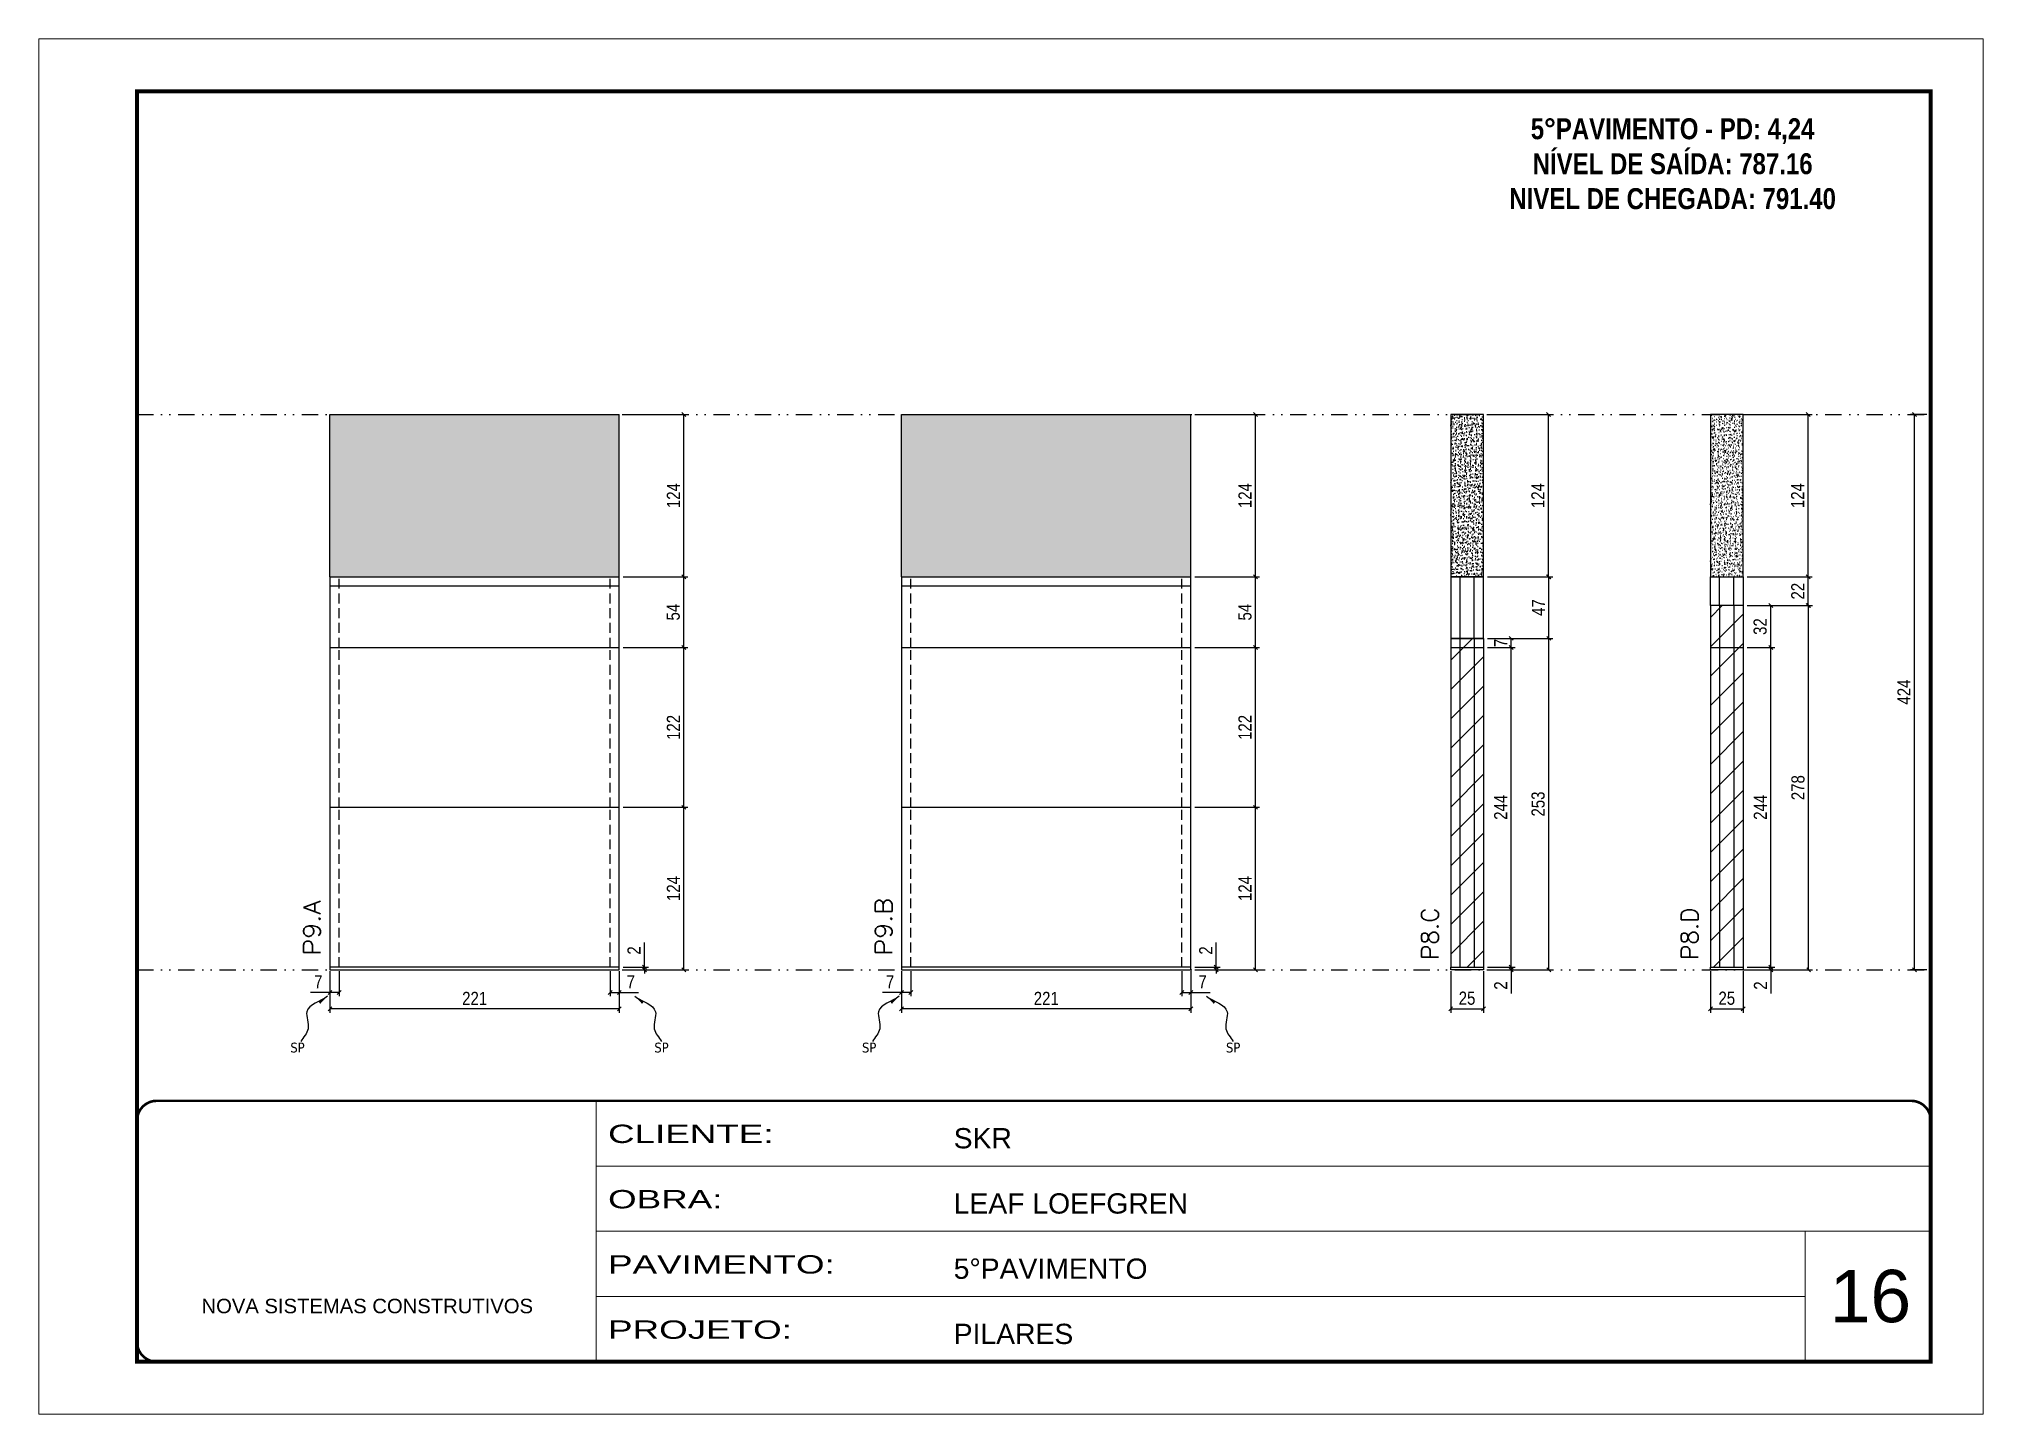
# Model space of a CAD drawing. Extents: x 14400 to 27878, y -21631 to 6985.
# Drawn here: x 19182 to 20667, y 2489 to 3539 of the extents above; entities that cross this region are included whole.
import ezdxf

# ---------------------------------------------------------------- set-up
doc = ezdxf.new("R2010")
doc.units = 0
for name, pattern in [('CONTINUO', [0]), ('DASHED', [0.75, 0.5, -0.25]), ('DIVIDE2', [0.625, 0.25, -0.125, 0, -0.125, 0, -0.125]), ('HIDDEN', [0.375, 0.25, -0.125])]:
    doc.linetypes.add(name, pattern=pattern)
for name, color, linetype, lineweight in [('CARIMBO', 255, 'Continuous', 9), ('Folhas', 255, 'Continuous', 9), ('Hachura', 251, 'Continuous', 9), ('SARRAFO DE PRESSAO', 251, 'DASHED', 9), ('Texto Seção', 7, 'Continuous', 15)]:
    doc.layers.add(name, color=color, linetype=linetype, lineweight=lineweight)
for name, color, linetype in [('COTA', 241, 'Continuous'), ('NOMENCLATURA', 7, 'Continuous'), ('Nível', 160, 'Continuous'), ('Painéis', 200, 'Continuous'), ('SARR_2.2x7', 40, 'Continuous'), ('Sarrafo de Pressão', 42, 'HIDDEN'), ('texto', 7, 'Continuous')]:
    doc.layers.add(name, color=color, linetype=linetype)
doc.styles.add('ARIAL', font='arial.ttf')
doc.styles.add('COTA TECNICA', font='techl___.ttf', dxfattribs={"height": 10})
doc.styles.add('COTA TECNICA-50', font='techl___.ttf', dxfattribs={"height": 10})
doc.styles.add('REGUA-120', font='ROMANS.shx', dxfattribs={"height": 15})
doc.styles.add('ROMANC', font='techb___.ttf', dxfattribs={"height": 2.5})
doc.styles.get("Standard").update_dxf_attribs({"font": 'arial.ttf'})
doc.styles.add('Tecnologia', font='')
doc.styles.get('Tecnologia').set_extended_font_data('Forgotten Futurist')
doc.dimstyles.new('COTA PAINEL-50', dxfattribs={"dimtxt": 10, "dimasz": 3, "dimexe": 3, "dimexo": 3, "dimgap": 3, "dimtad": 1, "dimdec": 1, "dimzin": 12, "dimdsep": 46, "dimtxsty": 'COTA TECNICA-50', "dimblk1": 'OBLIQUE', "dimblk2": 'OBLIQUE', "dimsah": 1, "dimcen": 0.9, "dimclrd": 4, "dimclre": 4, "dimclrt": 240, "dimadec": 1, "dimazin": 3, "dimtfac": 1, "dimtdec": 1, "dimtmove": 0, "dimatfit": 3, "dimfxl": 1, "dimtolj": 1, "dimtzin": 12, "dimarcsym": 0})
doc.dimstyles.new('PAINEL', dxfattribs={"dimtxt": 10, "dimasz": 3, "dimexe": 3, "dimexo": 3, "dimgap": 3, "dimtad": 1, "dimdec": 1, "dimzin": 12, "dimdsep": 46, "dimtxsty": 'COTA TECNICA', "dimblk1": 'OBLIQUE', "dimblk2": 'OBLIQUE', "dimsah": 1, "dimcen": 0.9, "dimclrd": 4, "dimclre": 4, "dimclrt": 240, "dimadec": 1, "dimazin": 3, "dimtfac": 1, "dimtdec": 1, "dimtmove": 0, "dimatfit": 3, "dimfxl": 1, "dimtolj": 1, "dimtzin": 12, "dimarcsym": 0})
doc.dimstyles.get("Standard").update_dxf_attribs({"dimtxt": 0.18, "dimasz": 0.18, "dimexe": 0.18, "dimexo": 0.0625, "dimgap": 0.09, "dimtad": 0, "dimtih": 1, "dimtoh": 1, "dimdec": 4, "dimzin": 0, "dimdsep": 46, "dimtxsty": 'Standard', "dimcen": 0.09, "dimadec": 0, "dimazin": 0, "dimtfac": 1, "dimtdec": 4, "dimtofl": 0, "dimtmove": 0, "dimatfit": 3, "dimfxl": 1, "dimtolj": 1, "dimtzin": 0, "dimarcsym": 0})

msp = doc.modelspace()

# ---------------------------------------------------------------- texts
at = {"layer": 'CARIMBO', "style": 'ARIAL'}
msp.add_text('16', height=40, dxfattribs=at).set_placement((20549.83, 2559.15))
at = {"layer": 'NOMENCLATURA', "color": 2, "insert": (20429.81, 3505.06), "char_height": 16, "attachment_point": 2, "style": 'ROMANC'}
msp.add_mtext_dynamic_manual_height_columns('\\P5°PAVIMENTO - PD: 4,24\\PNÍVEL DE SAÍDA: 787.16\\PNIVEL DE CHEGADA: 791.40', width=432.3511, gutter_width=1, heights=[0], dxfattribs=at)
at = {"layer": 'texto', "color": 0, "char_height": 7.5, "attachment_point": 5}
for insert in [(19379.5, 2768.79), (19657.53, 2768.79), (19816.14, 2768.79), (20094.16, 2768.79)]:
    msp.add_mtext('{\\fTahoma|b0|i0|c0|p34;\\C4;SP}', dxfattribs=dict(at, insert=insert))
at = {"layer": 'Texto Seção', "style": 'REGUA-120', "width": 1.1}
for s, p in [('P9.B', (19833.67, 2839.05)), ('P9.A', (19397.03, 2839.05))]:
    msp.add_text(s, height=13, rotation=90, dxfattribs=at).set_placement(p)
at = {"layer": 'Texto Seção', "char_height": 13, "width": 370.6998, "attachment_point": 7, "rotation": 90, "style": 'REGUA-120'}
for s, insert in [('\\pt13;P8.C', (20250.89, 2835.7)), ('\\pt13;P8.D', (20449.24, 2835.7))]:
    msp.add_mtext(s, dxfattribs=dict(at, insert=insert))

# ---------------------------------------------------------------- blocks, each defined once
blk = doc.blocks.new('9999999999')
at = {"color": 30, "linetype": 'CONTINUO'}
for p, q in [((98564.6, 34230.2), (98564.6, 34429.4)), ((98564.6, 34379.6), (99584, 34379.6)), ((98564.6, 34329.8), (99488, 34329.8)), ((99584, 34329.8), (99488, 34329.8)), ((99488, 34329.8), (99488, 34230.2)), ((98564.6, 34280), (99488, 34280))]:
    blk.add_line(p, q, dxfattribs=at)
at = {"color": 30, "linetype": 'CONTINUO', "const_width": 2}
blk.add_lwpolyline([(99584, 34230.2), (99584, 34414.4, 0.414214), (99569, 34429.4), (98229, 34429.4, 0.414214), (98214, 34414.4), (98214, 34245.2, 0.414214), (98229, 34230.2), (99584, 34230.2)], format="xyb", dxfattribs=at)
at = {"layer": 'Folhas'}
blk.add_lwpolyline([(98139, 34190.2), (99624, 34190.2), (99624, 35240.2), (98139, 35240.2)], close=True, dxfattribs=at)
at = {"layer": 'Folhas', "color": 30, "const_width": 3}
blk.add_lwpolyline([(98214, 34230.2), (99584, 34230.2), (99584, 35200.2), (98214, 35200.2)], close=True, dxfattribs=at)
at = {"color": 7, "linetype": 'Continuous', "ltscale": 5, "style": 'ARIAL'}
for s, height, p in [('SKR', 15.48, (98837.7, 34393.1)), ('LEAF LOEFGREN', 15.483, (98837.7, 34343.3)), ('5°PAVIMENTO', 15.483, (98837.7, 34293.5)), ('NOVA SISTEMAS CONSTRUTIVOS', 11.059, (98263.2, 34267.2)), ('PILARES', 15.48, (98837.7, 34243.7))]:
    blk.add_text(s, height=height, dxfattribs=at).set_placement(p)
at = {"layer": 'Folhas', "color": 7, "style": 'Tecnologia', "width": 1.5}
for s, p in [('CLIENTE:', (98573.7, 34397.2)), ('OBRA:', (98573.7, 34347.3)), ('PAVIMENTO:', (98573.7, 34297.5)), ('PROJETO:', (98573.7, 34247.7))]:
    blk.add_text(s, height=14, dxfattribs=at).set_placement(p)
blk = doc.blocks.new('_Oblique')
at = {"color": 0, "linetype": 'ByBlock', "lineweight": -2}
blk.add_line((-0.5, -0.5), (0.5, 0.5), dxfattribs=at)
blk = doc.blocks.new('*D3890')
at = {"layer": 'COTA', "color": 4, "lineweight": -2, "transparency": 16777216}
for p, q in [((19404.3, 2827.3), (19404.3, 2795.4)), ((19625.3, 2827.3), (19625.3, 2795.4)), ((19625.3, 2798.4), (19404.3, 2798.4))]:
    blk.add_line(p, q, dxfattribs=at)
at = {"layer": 'Defpoints', "color": 0, "transparency": 16777216}
for p in [(19404.3, 2830.3), (19625.3, 2830.3), (19404.3, 2798.4)]:
    blk.add_point(p, dxfattribs=at)
at = {"layer": 'COTA', "color": 4, "lineweight": -2, "transparency": 16777216, "xscale": 3, "yscale": 3, "zscale": 3, "rotation": 180}
blk.add_blockref('_Oblique', (19404.3, 2798.4), dxfattribs=at)
at = {"layer": 'COTA', "color": 4, "lineweight": -2, "transparency": 16777216, "xscale": 3, "yscale": 3, "zscale": 3}
blk.add_blockref('_Oblique', (19625.3, 2798.4), dxfattribs=at)
at = {"layer": 'COTA', "color": 240, "transparency": 16777216, "insert": (19514.8, 2806.4), "char_height": 10, "attachment_point": 5, "style": 'COTA TECNICA'}
blk.add_mtext('\\A1;221', dxfattribs=at)
blk = doc.blocks.new('*D3891')
at = {"layer": 'COTA', "color": 4, "lineweight": -2, "transparency": 16777216}
for p, q in [((19618.3, 2827.3), (19618.3, 2808)), ((19625.3, 2825.3), (19625.3, 2808)), ((19618.3, 2811), (19625.3, 2811)), ((19625.3, 2811), (19640, 2811))]:
    blk.add_line(p, q, dxfattribs=at)
at = {"layer": 'Defpoints', "color": 0, "transparency": 16777216}
for p in [(19618.3, 2830.3), (19625.3, 2828.3), (19625.3, 2811)]:
    blk.add_point(p, dxfattribs=at)
at = {"layer": 'COTA', "color": 4, "lineweight": -2, "transparency": 16777216, "xscale": 3, "yscale": 3, "zscale": 3, "rotation": 180}
blk.add_blockref('_Oblique', (19618.3, 2811), dxfattribs=at)
at = {"layer": 'COTA', "color": 4, "lineweight": -2, "transparency": 16777216, "xscale": 3, "yscale": 3, "zscale": 3}
blk.add_blockref('_Oblique', (19625.3, 2811), dxfattribs=at)
at = {"layer": 'COTA', "color": 240, "transparency": 16777216, "insert": (19634.1, 2819.1), "char_height": 10, "attachment_point": 5, "style": 'COTA TECNICA-50'}
blk.add_mtext('\\A1;7', dxfattribs=at)
blk = doc.blocks.new('*D3892')
at = {"layer": 'COTA', "color": 4, "lineweight": -2, "transparency": 16777216}
for p, q in [((19404.3, 2825.3), (19404.3, 2808)), ((19411.3, 2827.3), (19411.3, 2808)), ((19404.3, 2811), (19389.5, 2811)), ((19411.3, 2811), (19404.3, 2811))]:
    blk.add_line(p, q, dxfattribs=at)
at = {"layer": 'Defpoints', "color": 0, "transparency": 16777216}
for p in [(19404.3, 2828.3), (19411.3, 2830.3), (19404.3, 2811)]:
    blk.add_point(p, dxfattribs=at)
at = {"layer": 'COTA', "color": 4, "lineweight": -2, "transparency": 16777216, "xscale": 3, "yscale": 3, "zscale": 3, "rotation": 180}
blk.add_blockref('_Oblique', (19404.3, 2811), dxfattribs=at)
at = {"layer": 'COTA', "color": 4, "lineweight": -2, "transparency": 16777216, "xscale": 3, "yscale": 3, "zscale": 3}
blk.add_blockref('_Oblique', (19411.3, 2811), dxfattribs=at)
at = {"layer": 'COTA', "color": 240, "transparency": 16777216, "insert": (19395.4, 2819.1), "char_height": 10, "attachment_point": 5, "style": 'COTA TECNICA-50'}
blk.add_mtext('\\A1;7', dxfattribs=at)
blk = doc.blocks.new('*D3893')
at = {"layer": 'COTA', "color": 4, "lineweight": -2, "transparency": 16777216}
for p, q in [((19644.5, 2830.3), (19644.5, 2849.1)), ((19628.3, 2830.3), (19647.5, 2830.3)), ((19628.3, 2828.3), (19647.5, 2828.3)), ((19644.5, 2828.3), (19644.5, 2830.3)), ((19644.5, 2828.3), (19644.5, 2825.3))]:
    blk.add_line(p, q, dxfattribs=at)
at = {"layer": 'Defpoints', "color": 0, "transparency": 16777216}
for p in [(19625.3, 2830.3), (19625.3, 2828.3), (19644.5, 2828.3)]:
    blk.add_point(p, dxfattribs=at)
at = {"layer": 'COTA', "color": 4, "lineweight": -2, "transparency": 16777216, "xscale": 3, "yscale": 3, "zscale": 3}
for p, rotation in [((19644.5, 2830.3), 270), ((19644.5, 2828.3), 90)]:
    blk.add_blockref('_Oblique', p, dxfattribs=dict(at, rotation=rotation))
at = {"layer": 'COTA', "color": 240, "transparency": 16777216, "insert": (19636.5, 2843), "char_height": 10, "attachment_point": 5, "rotation": 90, "style": 'COTA TECNICA-50'}
blk.add_mtext('\\A1;2', dxfattribs=at)
blk = doc.blocks.new('*D3894')
at = {"layer": 'COTA', "color": 4, "linetype": 'ByBlock', "lineweight": -2, "transparency": 16777216}
for p, q in [((19628.3, 2952.3), (19677.6, 2952.3)), ((19674.6, 2828.3), (19674.6, 2952.3)), ((19628.3, 2828.3), (19677.6, 2828.3))]:
    blk.add_line(p, q, dxfattribs=at)
at = {"layer": 'Defpoints', "color": 0, "linetype": 'ByBlock', "transparency": 16777216}
for p in [(19625.3, 2952.3), (19674.6, 2952.3), (19625.3, 2828.3)]:
    blk.add_point(p, dxfattribs=at)
at = {"layer": 'COTA', "color": 4, "linetype": 'ByBlock', "lineweight": -2, "transparency": 16777216, "xscale": 3, "yscale": 3, "zscale": 3}
for p, rotation in [((19674.6, 2952.3), 90), ((19674.6, 2828.3), 270)]:
    blk.add_blockref('_Oblique', p, dxfattribs=dict(at, rotation=rotation))
at = {"layer": 'COTA', "color": 240, "linetype": 'ByBlock', "transparency": 16777216, "insert": (19666.6, 2890.3), "char_height": 10, "attachment_point": 5, "rotation": 90, "style": 'COTA TECNICA'}
blk.add_mtext('\\A1;124', dxfattribs=at)
blk = doc.blocks.new('*D3884')
at = {"layer": 'COTA', "color": 4, "lineweight": -2, "transparency": 16777216}
for p, q in [((19628.3, 3074.3), (19677.6, 3074.3)), ((19674.6, 2952.3), (19674.6, 3074.3)), ((19628.3, 2952.3), (19677.6, 2952.3))]:
    blk.add_line(p, q, dxfattribs=at)
at = {"layer": 'Defpoints', "color": 0, "transparency": 16777216}
for p in [(19625.3, 3074.3), (19674.6, 3074.3), (19625.3, 2952.3)]:
    blk.add_point(p, dxfattribs=at)
at = {"layer": 'COTA', "color": 4, "lineweight": -2, "transparency": 16777216, "xscale": 3, "yscale": 3, "zscale": 3}
for p, rotation in [((19674.6, 3074.3), 90), ((19674.6, 2952.3), 270)]:
    blk.add_blockref('_Oblique', p, dxfattribs=dict(at, rotation=rotation))
at = {"layer": 'COTA', "color": 240, "transparency": 16777216, "insert": (19666.6, 3013.3), "char_height": 10, "attachment_point": 5, "rotation": 90, "style": 'COTA TECNICA'}
blk.add_mtext('\\A1;122', dxfattribs=at)
blk = doc.blocks.new('*D3909')
at = {"layer": 'COTA', "color": 4, "lineweight": -2, "transparency": 16777216}
for p, q in [((19628.3, 3128.3), (19677.6, 3128.3)), ((19674.6, 3074.3), (19674.6, 3128.3)), ((19628.3, 3074.3), (19677.6, 3074.3))]:
    blk.add_line(p, q, dxfattribs=at)
at = {"layer": 'Defpoints', "color": 0, "transparency": 16777216}
for p in [(19625.3, 3128.3), (19674.6, 3128.3), (19625.3, 3074.3)]:
    blk.add_point(p, dxfattribs=at)
at = {"layer": 'COTA', "color": 4, "lineweight": -2, "transparency": 16777216, "xscale": 3, "yscale": 3, "zscale": 3}
for p, rotation in [((19674.6, 3128.3), 90), ((19674.6, 3074.3), 270)]:
    blk.add_blockref('_Oblique', p, dxfattribs=dict(at, rotation=rotation))
at = {"layer": 'COTA', "color": 240, "transparency": 16777216, "insert": (19666.5, 3101.3), "char_height": 10, "attachment_point": 5, "rotation": 90, "style": 'COTA TECNICA'}
blk.add_mtext('\\A1;54', dxfattribs=at)
blk = doc.blocks.new('*D3910')
at = {"layer": 'COTA', "color": 4, "lineweight": -2, "transparency": 16777216}
for p, q in [((19628.3, 3252.3), (19677.6, 3252.3)), ((19674.6, 3128.3), (19674.6, 3252.3)), ((19628.3, 3128.3), (19677.6, 3128.3))]:
    blk.add_line(p, q, dxfattribs=at)
at = {"layer": 'Defpoints', "color": 0, "transparency": 16777216}
for p in [(19625.3, 3252.3), (19674.6, 3252.3), (19625.3, 3128.3)]:
    blk.add_point(p, dxfattribs=at)
at = {"layer": 'COTA', "color": 4, "lineweight": -2, "transparency": 16777216, "xscale": 3, "yscale": 3, "zscale": 3}
for p, rotation in [((19674.6, 3252.3), 90), ((19674.6, 3128.3), 270)]:
    blk.add_blockref('_Oblique', p, dxfattribs=dict(at, rotation=rotation))
at = {"layer": 'COTA', "color": 240, "transparency": 16777216, "insert": (19666.6, 3190.3), "char_height": 10, "attachment_point": 5, "rotation": 90, "style": 'COTA TECNICA'}
blk.add_mtext('\\A1;124', dxfattribs=at)
blk = doc.blocks.new('*D3911')
at = {"layer": 'COTA', "color": 4, "lineweight": -2, "transparency": 16777216}
for p, q in [((20624, 3252.3), (20611.6, 3252.3)), ((20614.6, 2828.3), (20614.6, 3252.3)), ((20624, 2828.3), (20611.6, 2828.3))]:
    blk.add_line(p, q, dxfattribs=at)
at = {"layer": 'Defpoints', "color": 0, "transparency": 16777216}
for p in [(20614.6, 3252.3), (20627, 3252.3), (20627, 2828.3)]:
    blk.add_point(p, dxfattribs=at)
at = {"layer": 'COTA', "color": 4, "lineweight": -2, "transparency": 16777216, "xscale": 3, "yscale": 3, "zscale": 3}
for p, rotation in [((20614.6, 3252.3), 90), ((20614.6, 2828.3), 270)]:
    blk.add_blockref('_Oblique', p, dxfattribs=dict(at, rotation=rotation))
at = {"layer": 'COTA', "color": 240, "transparency": 16777216, "insert": (20606.5, 3040.3), "char_height": 10, "attachment_point": 5, "rotation": 90, "style": 'COTA TECNICA'}
blk.add_mtext('\\A1;424', dxfattribs=at)
blk = doc.blocks.new('*D3913')
at = {"layer": 'COTA', "color": 4, "lineweight": -2, "transparency": 16777216}
for p, q in [((19840.9, 2827.3), (19840.9, 2795.4)), ((20061.9, 2827.3), (20061.9, 2795.4)), ((20061.9, 2798.4), (19840.9, 2798.4))]:
    blk.add_line(p, q, dxfattribs=at)
at = {"layer": 'Defpoints', "color": 0, "transparency": 16777216}
for p in [(19840.9, 2830.3), (20061.9, 2830.3), (19840.9, 2798.4)]:
    blk.add_point(p, dxfattribs=at)
at = {"layer": 'COTA', "color": 4, "lineweight": -2, "transparency": 16777216, "xscale": 3, "yscale": 3, "zscale": 3, "rotation": 180}
blk.add_blockref('_Oblique', (19840.9, 2798.4), dxfattribs=at)
at = {"layer": 'COTA', "color": 4, "lineweight": -2, "transparency": 16777216, "xscale": 3, "yscale": 3, "zscale": 3}
blk.add_blockref('_Oblique', (20061.9, 2798.4), dxfattribs=at)
at = {"layer": 'COTA', "color": 240, "transparency": 16777216, "insert": (19951.4, 2806.4), "char_height": 10, "attachment_point": 5, "style": 'COTA TECNICA'}
blk.add_mtext('\\A1;221', dxfattribs=at)
blk = doc.blocks.new('*D3914')
at = {"layer": 'COTA', "color": 4, "lineweight": -2, "transparency": 16777216}
for p, q in [((20054.9, 2827.3), (20054.9, 2808)), ((20061.9, 2825.3), (20061.9, 2808)), ((20054.9, 2811), (20061.9, 2811)), ((20061.9, 2811), (20076.6, 2811))]:
    blk.add_line(p, q, dxfattribs=at)
at = {"layer": 'Defpoints', "color": 0, "transparency": 16777216}
for p in [(20054.9, 2830.3), (20061.9, 2828.3), (20061.9, 2811)]:
    blk.add_point(p, dxfattribs=at)
at = {"layer": 'COTA', "color": 4, "lineweight": -2, "transparency": 16777216, "xscale": 3, "yscale": 3, "zscale": 3, "rotation": 180}
blk.add_blockref('_Oblique', (20054.9, 2811), dxfattribs=at)
at = {"layer": 'COTA', "color": 4, "lineweight": -2, "transparency": 16777216, "xscale": 3, "yscale": 3, "zscale": 3}
blk.add_blockref('_Oblique', (20061.9, 2811), dxfattribs=at)
at = {"layer": 'COTA', "color": 240, "transparency": 16777216, "insert": (20070.8, 2819.1), "char_height": 10, "attachment_point": 5, "style": 'COTA TECNICA-50'}
blk.add_mtext('\\A1;7', dxfattribs=at)
blk = doc.blocks.new('*D3915')
at = {"layer": 'COTA', "color": 4, "lineweight": -2, "transparency": 16777216}
for p, q in [((19840.9, 2825.3), (19840.9, 2808)), ((19847.9, 2827.3), (19847.9, 2808)), ((19840.9, 2811), (19826.2, 2811)), ((19847.9, 2811), (19840.9, 2811))]:
    blk.add_line(p, q, dxfattribs=at)
at = {"layer": 'Defpoints', "color": 0, "transparency": 16777216}
for p in [(19840.9, 2828.3), (19847.9, 2830.3), (19840.9, 2811)]:
    blk.add_point(p, dxfattribs=at)
at = {"layer": 'COTA', "color": 4, "lineweight": -2, "transparency": 16777216, "xscale": 3, "yscale": 3, "zscale": 3, "rotation": 180}
blk.add_blockref('_Oblique', (19840.9, 2811), dxfattribs=at)
at = {"layer": 'COTA', "color": 4, "lineweight": -2, "transparency": 16777216, "xscale": 3, "yscale": 3, "zscale": 3}
blk.add_blockref('_Oblique', (19847.9, 2811), dxfattribs=at)
at = {"layer": 'COTA', "color": 240, "transparency": 16777216, "insert": (19832.1, 2819.1), "char_height": 10, "attachment_point": 5, "style": 'COTA TECNICA-50'}
blk.add_mtext('\\A1;7', dxfattribs=at)
blk = doc.blocks.new('*D3916')
at = {"layer": 'COTA', "color": 4, "lineweight": -2, "transparency": 16777216}
for p, q in [((20081.2, 2830.3), (20081.2, 2849.1)), ((20064.9, 2830.3), (20084.2, 2830.3)), ((20064.9, 2828.3), (20084.2, 2828.3)), ((20081.2, 2828.3), (20081.2, 2830.3)), ((20081.2, 2828.3), (20081.2, 2825.3))]:
    blk.add_line(p, q, dxfattribs=at)
at = {"layer": 'Defpoints', "color": 0, "transparency": 16777216}
for p in [(20061.9, 2830.3), (20061.9, 2828.3), (20081.2, 2828.3)]:
    blk.add_point(p, dxfattribs=at)
at = {"layer": 'COTA', "color": 4, "lineweight": -2, "transparency": 16777216, "xscale": 3, "yscale": 3, "zscale": 3}
for p, rotation in [((20081.2, 2830.3), 270), ((20081.2, 2828.3), 90)]:
    blk.add_blockref('_Oblique', p, dxfattribs=dict(at, rotation=rotation))
at = {"layer": 'COTA', "color": 240, "transparency": 16777216, "insert": (20073.2, 2843), "char_height": 10, "attachment_point": 5, "rotation": 90, "style": 'COTA TECNICA-50'}
blk.add_mtext('\\A1;2', dxfattribs=at)
blk = doc.blocks.new('*D3917')
at = {"layer": 'COTA', "color": 4, "linetype": 'ByBlock', "lineweight": -2, "transparency": 16777216}
for p, q in [((20064.9, 2952.3), (20114.3, 2952.3)), ((20111.3, 2828.3), (20111.3, 2952.3)), ((20064.9, 2828.3), (20114.3, 2828.3))]:
    blk.add_line(p, q, dxfattribs=at)
at = {"layer": 'Defpoints', "color": 0, "linetype": 'ByBlock', "transparency": 16777216}
for p in [(20061.9, 2952.3), (20111.3, 2952.3), (20061.9, 2828.3)]:
    blk.add_point(p, dxfattribs=at)
at = {"layer": 'COTA', "color": 4, "linetype": 'ByBlock', "lineweight": -2, "transparency": 16777216, "xscale": 3, "yscale": 3, "zscale": 3}
for p, rotation in [((20111.3, 2952.3), 90), ((20111.3, 2828.3), 270)]:
    blk.add_blockref('_Oblique', p, dxfattribs=dict(at, rotation=rotation))
at = {"layer": 'COTA', "color": 240, "linetype": 'ByBlock', "transparency": 16777216, "insert": (20103.2, 2890.3), "char_height": 10, "attachment_point": 5, "rotation": 90, "style": 'COTA TECNICA'}
blk.add_mtext('\\A1;124', dxfattribs=at)
blk = doc.blocks.new('*D3912')
at = {"layer": 'COTA', "color": 4, "lineweight": -2, "transparency": 16777216}
for p, q in [((20064.9, 3074.3), (20114.3, 3074.3)), ((20111.3, 2952.3), (20111.3, 3074.3)), ((20064.9, 2952.3), (20114.3, 2952.3))]:
    blk.add_line(p, q, dxfattribs=at)
at = {"layer": 'Defpoints', "color": 0, "transparency": 16777216}
for p in [(20061.9, 3074.3), (20111.3, 3074.3), (20061.9, 2952.3)]:
    blk.add_point(p, dxfattribs=at)
at = {"layer": 'COTA', "color": 4, "lineweight": -2, "transparency": 16777216, "xscale": 3, "yscale": 3, "zscale": 3}
for p, rotation in [((20111.3, 3074.3), 90), ((20111.3, 2952.3), 270)]:
    blk.add_blockref('_Oblique', p, dxfattribs=dict(at, rotation=rotation))
at = {"layer": 'COTA', "color": 240, "transparency": 16777216, "insert": (20103.2, 3013.3), "char_height": 10, "attachment_point": 5, "rotation": 90, "style": 'COTA TECNICA'}
blk.add_mtext('\\A1;122', dxfattribs=at)
blk = doc.blocks.new('*D3918')
at = {"layer": 'COTA', "color": 4, "lineweight": -2, "transparency": 16777216}
for p, q in [((20064.9, 3128.3), (20114.3, 3128.3)), ((20111.3, 3074.3), (20111.3, 3128.3)), ((20064.9, 3074.3), (20114.3, 3074.3))]:
    blk.add_line(p, q, dxfattribs=at)
at = {"layer": 'Defpoints', "color": 0, "transparency": 16777216}
for p in [(20061.9, 3128.3), (20111.3, 3128.3), (20061.9, 3074.3)]:
    blk.add_point(p, dxfattribs=at)
at = {"layer": 'COTA', "color": 4, "lineweight": -2, "transparency": 16777216, "xscale": 3, "yscale": 3, "zscale": 3}
for p, rotation in [((20111.3, 3128.3), 90), ((20111.3, 3074.3), 270)]:
    blk.add_blockref('_Oblique', p, dxfattribs=dict(at, rotation=rotation))
at = {"layer": 'COTA', "color": 240, "transparency": 16777216, "insert": (20103.2, 3101.3), "char_height": 10, "attachment_point": 5, "rotation": 90, "style": 'COTA TECNICA'}
blk.add_mtext('\\A1;54', dxfattribs=at)
blk = doc.blocks.new('*D3919')
at = {"layer": 'COTA', "color": 4, "lineweight": -2, "transparency": 16777216}
for p, q in [((20064.9, 3252.3), (20114.3, 3252.3)), ((20111.3, 3128.3), (20111.3, 3252.3)), ((20064.9, 3128.3), (20114.3, 3128.3))]:
    blk.add_line(p, q, dxfattribs=at)
at = {"layer": 'Defpoints', "color": 0, "transparency": 16777216}
for p in [(20061.9, 3252.3), (20111.3, 3252.3), (20061.9, 3128.3)]:
    blk.add_point(p, dxfattribs=at)
at = {"layer": 'COTA', "color": 4, "lineweight": -2, "transparency": 16777216, "xscale": 3, "yscale": 3, "zscale": 3}
for p, rotation in [((20111.3, 3252.3), 90), ((20111.3, 3128.3), 270)]:
    blk.add_blockref('_Oblique', p, dxfattribs=dict(at, rotation=rotation))
at = {"layer": 'COTA', "color": 240, "transparency": 16777216, "insert": (20103.2, 3190.3), "char_height": 10, "attachment_point": 5, "rotation": 90, "style": 'COTA TECNICA'}
blk.add_mtext('\\A1;124', dxfattribs=at)
blk = doc.blocks.new('*D3925')
at = {"layer": 'COTA', "color": 4, "lineweight": -2, "transparency": 16777216}
for p, q in [((20260.3, 2827.3), (20260.3, 2795.4)), ((20285.3, 2827.3), (20285.3, 2795.4)), ((20260.3, 2798.4), (20285.3, 2798.4))]:
    blk.add_line(p, q, dxfattribs=at)
at = {"layer": 'Defpoints', "color": 0, "transparency": 16777216}
for p in [(20260.3, 2830.3), (20285.3, 2830.3), (20285.3, 2798.4)]:
    blk.add_point(p, dxfattribs=at)
at = {"layer": 'COTA', "color": 4, "lineweight": -2, "transparency": 16777216, "xscale": 3, "yscale": 3, "zscale": 3, "rotation": 180}
blk.add_blockref('_Oblique', (20260.3, 2798.4), dxfattribs=at)
at = {"layer": 'COTA', "color": 4, "lineweight": -2, "transparency": 16777216, "xscale": 3, "yscale": 3, "zscale": 3}
blk.add_blockref('_Oblique', (20285.3, 2798.4), dxfattribs=at)
at = {"layer": 'COTA', "color": 240, "transparency": 16777216, "insert": (20272.8, 2806.5), "char_height": 10, "attachment_point": 5, "style": 'COTA TECNICA'}
blk.add_mtext('\\A1;25', dxfattribs=at)
blk = doc.blocks.new('*D3926')
at = {"layer": 'COTA', "color": 4, "lineweight": -2, "transparency": 16777216}
for p, q in [((20288.3, 2830.3), (20309.5, 2830.3)), ((20288.3, 2828.3), (20309.5, 2828.3)), ((20306.5, 2830.3), (20306.5, 2833.3)), ((20306.5, 2830.3), (20306.5, 2828.3)), ((20306.5, 2828.3), (20306.5, 2810.2))]:
    blk.add_line(p, q, dxfattribs=at)
at = {"layer": 'Defpoints', "color": 0, "transparency": 16777216}
for p in [(20285.3, 2830.3), (20285.3, 2828.3), (20306.5, 2830.3)]:
    blk.add_point(p, dxfattribs=at)
at = {"layer": 'COTA', "color": 4, "lineweight": -2, "transparency": 16777216, "xscale": 3, "yscale": 3, "zscale": 3}
for p, rotation in [((20306.5, 2830.3), 270), ((20306.5, 2828.3), 90)]:
    blk.add_blockref('_Oblique', p, dxfattribs=dict(at, rotation=rotation))
at = {"layer": 'COTA', "color": 240, "transparency": 16777216, "insert": (20298.5, 2816.2), "char_height": 10, "attachment_point": 5, "rotation": 90, "style": 'COTA TECNICA-50'}
blk.add_mtext('\\A1;2', dxfattribs=at)
blk = doc.blocks.new('*D3927')
at = {"layer": 'COTA', "color": 4, "lineweight": -2, "transparency": 16777216}
for p, q in [((20288.3, 3081.3), (20338.3, 3081.3)), ((20335.3, 2828.3), (20335.3, 3081.3)), ((20288.3, 2828.3), (20338.3, 2828.3))]:
    blk.add_line(p, q, dxfattribs=at)
at = {"layer": 'Defpoints', "color": 0, "transparency": 16777216}
for p in [(20285.3, 3081.3), (20335.3, 3081.3), (20285.3, 2828.3)]:
    blk.add_point(p, dxfattribs=at)
at = {"layer": 'COTA', "color": 4, "lineweight": -2, "transparency": 16777216, "xscale": 3, "yscale": 3, "zscale": 3}
for p, rotation in [((20335.3, 3081.3), 90), ((20335.3, 2828.3), 270)]:
    blk.add_blockref('_Oblique', p, dxfattribs=dict(at, rotation=rotation))
at = {"layer": 'COTA', "color": 240, "transparency": 16777216, "insert": (20327.1, 2954.8), "char_height": 10, "attachment_point": 5, "rotation": 90, "style": 'COTA TECNICA-50'}
blk.add_mtext('\\A1;253', dxfattribs=at)
blk = doc.blocks.new('*D3931')
at = {"layer": 'COTA', "color": 4, "lineweight": -2, "transparency": 16777216}
for p, q in [((20288.3, 3074.3), (20309.5, 3074.3)), ((20306.5, 2830.3), (20306.5, 3074.3)), ((20288.3, 2830.3), (20309.5, 2830.3))]:
    blk.add_line(p, q, dxfattribs=at)
at = {"layer": 'Defpoints', "color": 0, "transparency": 16777216}
for p in [(20285.3, 3074.3), (20306.5, 3074.3), (20285.3, 2830.3)]:
    blk.add_point(p, dxfattribs=at)
at = {"layer": 'COTA', "color": 4, "lineweight": -2, "transparency": 16777216, "xscale": 3, "yscale": 3, "zscale": 3}
for p, rotation in [((20306.5, 3074.3), 90), ((20306.5, 2830.3), 270)]:
    blk.add_blockref('_Oblique', p, dxfattribs=dict(at, rotation=rotation))
at = {"layer": 'COTA', "color": 240, "transparency": 16777216, "insert": (20298.5, 2952.3), "char_height": 10, "attachment_point": 5, "rotation": 90, "style": 'COTA TECNICA'}
blk.add_mtext('\\A1;244', dxfattribs=at)
blk = doc.blocks.new('*D3932')
at = {"layer": 'COTA', "color": 4, "lineweight": -2, "transparency": 16777216}
for p, q in [((20288.3, 3081.3), (20309.5, 3081.3)), ((20288.3, 3074.3), (20309.5, 3074.3)), ((20306.5, 3074.3), (20306.5, 3081.3))]:
    blk.add_line(p, q, dxfattribs=at)
at = {"layer": 'Defpoints', "color": 0, "transparency": 16777216}
for p in [(20285.3, 3081.3), (20285.3, 3074.3), (20306.5, 3081.3)]:
    blk.add_point(p, dxfattribs=at)
at = {"layer": 'COTA', "color": 4, "lineweight": -2, "transparency": 16777216, "xscale": 3, "yscale": 3, "zscale": 3}
for p, rotation in [((20306.5, 3081.3), 90), ((20306.5, 3074.3), 270)]:
    blk.add_blockref('_Oblique', p, dxfattribs=dict(at, rotation=rotation))
at = {"layer": 'COTA', "color": 240, "transparency": 16777216, "insert": (20298.5, 3077.8), "char_height": 10, "attachment_point": 5, "rotation": 90, "style": 'COTA TECNICA'}
blk.add_mtext('\\A1;7', dxfattribs=at)
blk = doc.blocks.new('*D3921')
at = {"layer": 'COTA', "color": 4, "lineweight": -2, "transparency": 16777216}
for p, q in [((20458.7, 2827.3), (20458.7, 2795.4)), ((20483.7, 2827.3), (20483.7, 2795.4)), ((20458.7, 2798.4), (20483.7, 2798.4))]:
    blk.add_line(p, q, dxfattribs=at)
at = {"layer": 'Defpoints', "color": 0, "transparency": 16777216}
for p in [(20458.7, 2830.3), (20483.7, 2830.3), (20483.7, 2798.4)]:
    blk.add_point(p, dxfattribs=at)
at = {"layer": 'COTA', "color": 4, "lineweight": -2, "transparency": 16777216, "xscale": 3, "yscale": 3, "zscale": 3, "rotation": 180}
blk.add_blockref('_Oblique', (20458.7, 2798.4), dxfattribs=at)
at = {"layer": 'COTA', "color": 4, "lineweight": -2, "transparency": 16777216, "xscale": 3, "yscale": 3, "zscale": 3}
blk.add_blockref('_Oblique', (20483.7, 2798.4), dxfattribs=at)
at = {"layer": 'COTA', "color": 240, "transparency": 16777216, "insert": (20471.2, 2806.5), "char_height": 10, "attachment_point": 5, "style": 'COTA TECNICA'}
blk.add_mtext('\\A1;25', dxfattribs=at)
blk = doc.blocks.new('*D3922')
at = {"layer": 'COTA', "color": 4, "lineweight": -2, "transparency": 16777216}
for p, q in [((20486.7, 2830.3), (20507.9, 2830.3)), ((20486.7, 2828.3), (20507.9, 2828.3)), ((20504.9, 2830.3), (20504.9, 2833.3)), ((20504.9, 2830.3), (20504.9, 2828.3)), ((20504.9, 2828.3), (20504.9, 2810.2))]:
    blk.add_line(p, q, dxfattribs=at)
at = {"layer": 'Defpoints', "color": 0, "transparency": 16777216}
for p in [(20483.7, 2830.3), (20483.7, 2828.3), (20504.9, 2830.3)]:
    blk.add_point(p, dxfattribs=at)
at = {"layer": 'COTA', "color": 4, "lineweight": -2, "transparency": 16777216, "xscale": 3, "yscale": 3, "zscale": 3}
for p, rotation in [((20504.9, 2830.3), 270), ((20504.9, 2828.3), 90)]:
    blk.add_blockref('_Oblique', p, dxfattribs=dict(at, rotation=rotation))
at = {"layer": 'COTA', "color": 240, "transparency": 16777216, "insert": (20496.9, 2816.2), "char_height": 10, "attachment_point": 5, "rotation": 90, "style": 'COTA TECNICA-50'}
blk.add_mtext('\\A1;2', dxfattribs=at)
blk = doc.blocks.new('*D3923')
at = {"layer": 'COTA', "color": 4, "lineweight": -2, "transparency": 16777216}
for p, q in [((20486.7, 3106.3), (20536.7, 3106.3)), ((20533.7, 2828.3), (20533.7, 3106.3)), ((20486.7, 2828.3), (20536.7, 2828.3))]:
    blk.add_line(p, q, dxfattribs=at)
at = {"layer": 'Defpoints', "color": 0, "transparency": 16777216}
for p in [(20483.7, 3106.3), (20533.7, 3106.3), (20483.7, 2828.3)]:
    blk.add_point(p, dxfattribs=at)
at = {"layer": 'COTA', "color": 4, "lineweight": -2, "transparency": 16777216, "xscale": 3, "yscale": 3, "zscale": 3}
for p, rotation in [((20533.7, 3106.3), 90), ((20533.7, 2828.3), 270)]:
    blk.add_blockref('_Oblique', p, dxfattribs=dict(at, rotation=rotation))
at = {"layer": 'COTA', "color": 240, "transparency": 16777216, "insert": (20525.6, 2967.3), "char_height": 10, "attachment_point": 5, "rotation": 90, "style": 'COTA TECNICA-50'}
blk.add_mtext('\\A1;278', dxfattribs=at)
blk = doc.blocks.new('*D3924')
at = {"layer": 'COTA', "color": 4, "lineweight": -2, "transparency": 16777216}
for p, q in [((20486.7, 3252.3), (20536.4, 3252.3)), ((20533.4, 3128.3), (20533.4, 3252.3)), ((20486.7, 3128.3), (20536.4, 3128.3))]:
    blk.add_line(p, q, dxfattribs=at)
at = {"layer": 'Defpoints', "color": 0, "transparency": 16777216}
for p in [(20483.7, 3252.3), (20533.4, 3252.3), (20483.7, 3128.3)]:
    blk.add_point(p, dxfattribs=at)
at = {"layer": 'COTA', "color": 4, "lineweight": -2, "transparency": 16777216, "xscale": 3, "yscale": 3, "zscale": 3}
for p, rotation in [((20533.4, 3252.3), 90), ((20533.4, 3128.3), 270)]:
    blk.add_blockref('_Oblique', p, dxfattribs=dict(at, rotation=rotation))
at = {"layer": 'COTA', "color": 240, "transparency": 16777216, "insert": (20525.3, 3190.3), "char_height": 10, "attachment_point": 5, "rotation": 90, "style": 'COTA TECNICA'}
blk.add_mtext('\\A1;124', dxfattribs=at)
blk = doc.blocks.new('*D3929')
at = {"layer": 'COTA', "color": 4, "lineweight": -2, "transparency": 16777216}
for p, q in [((20486.7, 3074.3), (20507.9, 3074.3)), ((20504.9, 2830.3), (20504.9, 3074.3)), ((20486.7, 2830.3), (20507.9, 2830.3))]:
    blk.add_line(p, q, dxfattribs=at)
at = {"layer": 'Defpoints', "color": 0, "transparency": 16777216}
for p in [(20483.7, 3074.3), (20504.9, 3074.3), (20483.7, 2830.3)]:
    blk.add_point(p, dxfattribs=at)
at = {"layer": 'COTA', "color": 4, "lineweight": -2, "transparency": 16777216, "xscale": 3, "yscale": 3, "zscale": 3}
for p, rotation in [((20504.9, 3074.3), 90), ((20504.9, 2830.3), 270)]:
    blk.add_blockref('_Oblique', p, dxfattribs=dict(at, rotation=rotation))
at = {"layer": 'COTA', "color": 240, "transparency": 16777216, "insert": (20496.8, 2952.3), "char_height": 10, "attachment_point": 5, "rotation": 90, "style": 'COTA TECNICA'}
blk.add_mtext('\\A1;244', dxfattribs=at)
blk = doc.blocks.new('*D3930')
at = {"layer": 'COTA', "color": 4, "lineweight": -2, "transparency": 16777216}
for p, q in [((20486.7, 3106.3), (20507.9, 3106.3)), ((20504.9, 3074.3), (20504.9, 3106.3)), ((20486.7, 3074.3), (20507.9, 3074.3))]:
    blk.add_line(p, q, dxfattribs=at)
at = {"layer": 'Defpoints', "color": 0, "transparency": 16777216}
for p in [(20483.7, 3106.3), (20504.9, 3106.3), (20483.7, 3074.3)]:
    blk.add_point(p, dxfattribs=at)
at = {"layer": 'COTA', "color": 4, "lineweight": -2, "transparency": 16777216, "xscale": 3, "yscale": 3, "zscale": 3}
for p, rotation in [((20504.9, 3106.3), 90), ((20504.9, 3074.3), 270)]:
    blk.add_blockref('_Oblique', p, dxfattribs=dict(at, rotation=rotation))
at = {"layer": 'COTA', "color": 240, "transparency": 16777216, "insert": (20496.7, 3090.3), "char_height": 10, "attachment_point": 5, "rotation": 90, "style": 'COTA TECNICA'}
blk.add_mtext('\\A1;32', dxfattribs=at)
blk = doc.blocks.new('*D3920')
at = {"layer": 'COTA', "color": 4, "lineweight": -2, "transparency": 16777216}
for p, q in [((20288.3, 3252.3), (20338, 3252.3)), ((20335, 3128.3), (20335, 3252.3)), ((20288.3, 3128.3), (20338, 3128.3))]:
    blk.add_line(p, q, dxfattribs=at)
at = {"layer": 'Defpoints', "color": 0, "transparency": 16777216}
for p in [(20285.3, 3252.3), (20335, 3252.3), (20285.3, 3128.3)]:
    blk.add_point(p, dxfattribs=at)
at = {"layer": 'COTA', "color": 4, "lineweight": -2, "transparency": 16777216, "xscale": 3, "yscale": 3, "zscale": 3}
for p, rotation in [((20335, 3252.3), 90), ((20335, 3128.3), 270)]:
    blk.add_blockref('_Oblique', p, dxfattribs=dict(at, rotation=rotation))
at = {"layer": 'COTA', "color": 240, "transparency": 16777216, "insert": (20326.9, 3190.3), "char_height": 10, "attachment_point": 5, "rotation": 90, "style": 'COTA TECNICA'}
blk.add_mtext('\\A1;124', dxfattribs=at)
blk = doc.blocks.new('*D3928')
at = {"layer": 'COTA', "color": 4, "lineweight": -2, "transparency": 16777216}
for p, q in [((20288.3, 3128.3), (20338.3, 3128.3)), ((20335.3, 3081.3), (20335.3, 3128.3)), ((20288.3, 3081.3), (20338.3, 3081.3))]:
    blk.add_line(p, q, dxfattribs=at)
at = {"layer": 'Defpoints', "color": 0, "transparency": 16777216}
for p in [(20285.3, 3128.3), (20335.3, 3128.3), (20285.3, 3081.3)]:
    blk.add_point(p, dxfattribs=at)
at = {"layer": 'COTA', "color": 4, "lineweight": -2, "transparency": 16777216, "xscale": 3, "yscale": 3, "zscale": 3}
for p, rotation in [((20335.3, 3128.3), 90), ((20335.3, 3081.3), 270)]:
    blk.add_blockref('_Oblique', p, dxfattribs=dict(at, rotation=rotation))
at = {"layer": 'COTA', "color": 240, "transparency": 16777216, "insert": (20327.3, 3104.8), "char_height": 10, "attachment_point": 5, "rotation": 90, "style": 'COTA TECNICA'}
blk.add_mtext('\\A1;47', dxfattribs=at)
blk = doc.blocks.new('*D3933')
at = {"layer": 'COTA', "color": 4, "lineweight": -2, "transparency": 16777216}
for p, q in [((20486.7, 3128.3), (20536.4, 3128.3)), ((20533.4, 3106.3), (20533.4, 3128.3)), ((20486.7, 3106.3), (20536.4, 3106.3))]:
    blk.add_line(p, q, dxfattribs=at)
at = {"layer": 'Defpoints', "color": 0, "transparency": 16777216}
for p in [(20483.7, 3128.3), (20533.4, 3128.3), (20483.7, 3106.3)]:
    blk.add_point(p, dxfattribs=at)
at = {"layer": 'COTA', "color": 4, "lineweight": -2, "transparency": 16777216, "xscale": 3, "yscale": 3, "zscale": 3}
for p, rotation in [((20533.4, 3128.3), 90), ((20533.4, 3106.3), 270)]:
    blk.add_blockref('_Oblique', p, dxfattribs=dict(at, rotation=rotation))
at = {"layer": 'COTA', "color": 240, "transparency": 16777216, "insert": (20525.4, 3117.3), "char_height": 10, "attachment_point": 5, "rotation": 90, "style": 'COTA TECNICA'}
blk.add_mtext('\\A1;22', dxfattribs=at)

# ---------------------------------------------------------------- dimensions: what is measured, and where the dimension line sits
at = {"layer": 'COTA'}
for base, p1, p2, angle, dimstyle, picture, middle in [((19674.65, 3252.29), (19625.28, 3128.29), (19625.28, 3252.29), 90, 'PAINEL', '*D3910', (19666.57, 3190.29)), ((20111.28, 3252.29), (20061.92, 3128.29), (20061.92, 3252.29), 90, 'PAINEL', '*D3919', (20103.21, 3190.29)), ((20335, 3252.29), (20285.34, 3128.27), (20285.34, 3252.29), 90, 'PAINEL', '*D3920', (20326.93, 3190.28)), ((20533.36, 3252.29), (20483.69, 3128.27), (20483.69, 3252.29), 90, 'PAINEL', '*D3924', (20525.28, 3190.28)), ((20614.59, 3252.29), (20626.97, 2828.29), (20626.97, 3252.29), 90, 'PAINEL', '*D3911', (20606.52, 3040.29)), ((19674.65, 3128.29), (19625.28, 3074.29), (19625.28, 3128.29), 90, 'PAINEL', '*D3909', (19666.54, 3101.29)), ((20111.28, 3128.29), (20061.92, 3074.29), (20061.92, 3128.29), 90, 'PAINEL', '*D3918', (20103.18, 3101.29)), ((20335.33, 3128.27), (20285.34, 3081.27), (20285.34, 3128.27), 90, 'PAINEL', '*D3928', (20327.25, 3104.77)), ((20533.36, 3128.27), (20483.69, 3106.27), (20483.69, 3128.27), 90, 'PAINEL', '*D3933', (20525.36, 3117.27)), ((20533.68, 3106.29), (20483.69, 2828.29), (20483.69, 3106.29), 90, 'COTA PAINEL-50', '*D3923', (20525.58, 2967.29)), ((19674.65, 3074.29), (19625.28, 2952.29), (19625.28, 3074.29), 90, 'PAINEL', '*D3884', (19666.59, 3013.29)), ((20111.28, 3074.29), (20061.92, 2952.29), (20061.92, 3074.29), 90, 'PAINEL', '*D3912', (20103.23, 3013.29)), ((20335.33, 3081.29), (20285.34, 2828.29), (20285.34, 3081.29), 90, 'COTA PAINEL-50', '*D3927', (20327.11, 2954.79)), ((20306.53, 3074.29), (20285.34, 2830.29), (20285.34, 3074.29), 90, 'PAINEL', '*D3931', (20298.46, 2952.29)), ((20504.88, 3074.29), (20483.69, 2830.29), (20483.69, 3074.29), 90, 'PAINEL', '*D3929', (20496.81, 2952.29)), ((19404.28, 2811.04), (19411.28, 2830.29), (19404.28, 2828.29), 180, 'COTA PAINEL-50', '*D3892', (19395.41, 2819.12)), ((19840.92, 2811.04), (19847.92, 2830.29), (19840.92, 2828.29), 180, 'COTA PAINEL-50', '*D3915', (19832.05, 2819.12))]:
    dim = msp.add_linear_dim(base=base, p1=p1, p2=p2, angle=angle, dimstyle=dimstyle, dxfattribs=at)
    dim.commit()
    dim.dimension.update_dxf_attribs({"geometry": picture, "text_midpoint": middle})
for base, p1, p2, angle, override, picture, middle in [((20504.88, 3106.27), (20483.69, 3074.29), (20483.69, 3106.27), 90, {"dimtmove": 1}, '*D3930', (20496.66, 3090.28)), ((19404.28, 2798.39), (19625.28, 2830.29), (19404.28, 2830.29), 180, {"dimarcsym": 2}, '*D3890', (19514.78, 2806.45)), ((19840.92, 2798.39), (20061.92, 2830.29), (19840.92, 2830.29), 180, {"dimarcsym": 2}, '*D3913', (19951.42, 2806.45))]:
    dim = msp.add_linear_dim(base=base, p1=p1, p2=p2, angle=angle, dimstyle='PAINEL', override=override, dxfattribs=at)
    dim.commit()
    dim.dimension.update_dxf_attribs({"geometry": picture, "text_midpoint": middle})
dim = msp.add_linear_dim(base=(20306.53, 3081.27), p1=(20285.34, 3074.29), p2=(20285.34, 3081.27), angle=90, dimstyle='PAINEL', override={"dimtmove": 1}, dxfattribs=at)
dim.commit()
dim.dimension.update_dxf_attribs({"geometry": '*D3932', "text_midpoint": (20306.53, 3077.78), "dimtype": 160})
at = {"layer": 'COTA', "linetype": 'ByBlock'}
for p1, p2, picture, middle in [((19625.28, 2828.29), (19625.28, 2952.29), '*D3894', (19666.57, 2890.29)), ((20061.92, 2828.29), (20061.92, 2952.29), '*D3917', (20103.21, 2890.29))]:
    dim = msp.add_aligned_dim(p1=p1, p2=p2, distance=-49.37, dimstyle='PAINEL', dxfattribs=at)
    dim.commit()
    dim.dimension.update_dxf_attribs({"geometry": picture, "text_midpoint": middle})
at = {"layer": 'COTA'}
for base, p1, p2, picture, middle in [((19644.54, 2828.29), (19625.28, 2830.29), (19625.28, 2828.29), '*D3893', (19644.54, 2843.03)), ((20081.18, 2828.29), (20061.92, 2830.29), (20061.92, 2828.29), '*D3916', (20081.18, 2843.03)), ((20306.53, 2830.29), (20285.34, 2828.29), (20285.34, 2830.29), '*D3926', (20306.53, 2816.23)), ((20504.88, 2830.29), (20483.69, 2828.29), (20483.69, 2830.29), '*D3922', (20504.88, 2816.23))]:
    dim = msp.add_linear_dim(base=base, p1=p1, p2=p2, angle=90, dimstyle='COTA PAINEL-50', dxfattribs=at)
    dim.commit()
    dim.dimension.update_dxf_attribs({"geometry": picture, "text_midpoint": middle, "dimtype": 160})
for base, p1, p2, picture, middle in [((19625.28, 2811.04), (19618.28, 2830.29), (19625.28, 2828.29), '*D3891', (19634.14, 2819.12)), ((20061.92, 2811.04), (20054.92, 2830.29), (20061.92, 2828.29), '*D3914', (20070.78, 2819.12))]:
    dim = msp.add_linear_dim(base=base, p1=p1, p2=p2, dimstyle='COTA PAINEL-50', dxfattribs=at)
    dim.commit()
    dim.dimension.update_dxf_attribs({"geometry": picture, "text_midpoint": middle})
for base, p1, p2, picture, middle in [((20285.34, 2798.39), (20260.34, 2830.29), (20285.34, 2830.29), '*D3925', (20272.84, 2806.5)), ((20483.69, 2798.39), (20458.69, 2830.29), (20483.69, 2830.29), '*D3921', (20471.19, 2806.5))]:
    dim = msp.add_linear_dim(base=base, p1=p1, p2=p2, dimstyle='PAINEL', override={"dimarcsym": 2}, dxfattribs=at)
    dim.commit()
    dim.dimension.update_dxf_attribs({"geometry": picture, "text_midpoint": middle})

# ---------------------------------------------------------------- hatches: boundary and pattern name
at = {"layer": 'COTA'}
h = msp.add_hatch(dxfattribs=at)
h.set_pattern_fill('AR-CONC', color=256, scale=0.03)
h.set_pattern_definition([(50, (13.5, 6913.4506), (5.4655401, -0.4781726), [0.5715, -6.2865]), (355, (13.5, 6913.4506), (-1.0573026, 5.7317054), [0.4572, -5.0292175]), (100.451445, (13.9555, 6913.411), (4.4082374, 5.2535326), [0.4857003, -5.3427073]), (46.1842, (13.5, 6914.9746), (8.1323712, -1.2612698), [0.85725, -9.42975]), (96.635558, (14.178, 6914.8695), (7.122124, 7.4227837), [0.7285507, -8.0140682]), (351.18415, (13.5, 6914.975), (7.122124, 7.4227837), [0.685799, -7.543792]), (21, (14.262, 6914.5936), (4.5484317, -3.0679559), [0.5715, -6.2865]), (326, (14.262, 6914.5936), (1.8540609, 5.525639), [0.4572, -5.0292]), (71.451445, (14.641, 6914.338), (6.4024926, 2.457683), [0.4857003, -5.3426981]), (37.5, (13.5, 6913.4506), (0.0926581, 2.53665117), [0, -4.96824, 0, -5.1054, 0, -5.04825]), (7.5, (13.5, 6913.4506), (2.00458988, 3.00541724), [0, -2.91084, 0, -4.85394, 0, -1.92405]), (327.5, (11.8007, 6913.4506), (4.06771786, -0.17186232), [0, -1.905, 0, -5.9436, 0, -7.8867]), (317.5, (11.0387, 6913.4506), (4.44387544, 0.7627947), [0, -2.4765, 0, -3.94716, 0, -5.6007])])
h.paths.add_polyline_path([(19625.28, 3252.29), (19404.28, 3252.29), (19404.28, 3128.29), (19625.28, 3128.29)])
h = msp.add_hatch(dxfattribs=at)
h.set_pattern_fill('AR-CONC', color=256, scale=0.03)
h.set_pattern_definition([(50, (450.1394, 6913.4506), (5.4655401, -0.4781726), [0.5715, -6.2865]), (355, (450.1394, 6913.4506), (-1.0573026, 5.7317054), [0.4572, -5.0292175]), (100.451445, (450.595, 6913.411), (4.4082374, 5.2535326), [0.4857003, -5.3427073]), (46.1842, (450.1394, 6914.9746), (8.1323712, -1.2612698), [0.85725, -9.42975]), (96.635558, (450.817, 6914.8695), (7.122124, 7.4227837), [0.7285507, -8.0140682]), (351.18415, (450.1394, 6914.975), (7.122124, 7.4227837), [0.685799, -7.543792]), (21, (450.9014, 6914.5936), (4.5484317, -3.0679559), [0.5715, -6.2865]), (326, (450.9014, 6914.5936), (1.8540609, 5.525639), [0.4572, -5.0292]), (71.451445, (451.2805, 6914.338), (6.4024926, 2.457683), [0.4857003, -5.3426981]), (37.5, (450.1394, 6913.4506), (0.0926581, 2.53665117), [0, -4.96824, 0, -5.1054, 0, -5.04825]), (7.5, (450.1394, 6913.4506), (2.00458988, 3.00541724), [0, -2.91084, 0, -4.85394, 0, -1.92405]), (327.5, (448.4402, 6913.4506), (4.06771786, -0.17186232), [0, -1.905, 0, -5.9436, 0, -7.8867]), (317.5, (447.678, 6913.4506), (4.44387544, 0.7627947), [0, -2.4765, 0, -3.94716, 0, -5.6007])])
h.paths.add_polyline_path([(20061.92, 3252.29), (19840.92, 3252.29), (19840.92, 3128.29), (20061.92, 3128.29)])
h = msp.add_hatch(dxfattribs=at)
h.set_pattern_fill('AR-CONC', color=256, scale=0.03)
h.set_pattern_definition([(50, (1403.818, -2233.15), (5.4655401, -0.4781726), [0.5715, -6.2865]), (355, (1403.818, -2233.15), (-1.0573026, 5.7317054), [0.4572, -5.0292175]), (100.451445, (1404.2735, -2233.19), (4.4082374, 5.2535326), [0.4857003, -5.3427073]), (46.1842, (1403.818, -2231.626), (8.1323712, -1.2612698), [0.85725, -9.42975]), (96.635558, (1404.496, -2231.731), (7.122124, 7.4227837), [0.7285507, -8.0140682]), (351.18415, (1403.818, -2231.626), (7.122124, 7.4227837), [0.685799, -7.543792]), (21, (1404.58, -2232.007), (4.5484317, -3.0679559), [0.5715, -6.2865]), (326, (1404.58, -2232.007), (1.8540609, 5.525639), [0.4572, -5.0292]), (71.451445, (1404.959, -2232.263), (6.4024926, 2.457683), [0.4857003, -5.3426981]), (37.5, (1403.818, -2233.1502), (0.0926581, 2.53665117), [0, -4.96824, 0, -5.1054, 0, -5.04825]), (7.5, (1403.818, -2233.1502), (2.00458988, 3.00541724), [0, -2.91084, 0, -4.85394, 0, -1.92405]), (327.5, (1402.1188, -2233.1502), (4.06771786, -0.17186232), [0, -1.905, 0, -5.9436, 0, -7.8867]), (317.5, (1401.3568, -2233.1502), (4.44387544, 0.7627947), [0, -2.4765, 0, -3.94716, 0, -5.6007])])
h.paths.add_polyline_path([(20285.34, 3252.29), (20260.34, 3252.29), (20260.34, 3128.27), (20285.34, 3128.27)])
h = msp.add_hatch(dxfattribs=at)
h.set_pattern_fill('AR-CONC', color=256, scale=0.03)
h.set_pattern_definition([(50, (1602.1713, -2293.15), (5.4655401, -0.4781726), [0.5715, -6.2865]), (355, (1602.1713, -2293.15), (-1.0573026, 5.7317054), [0.4572, -5.0292175]), (100.451445, (1602.627, -2293.19), (4.4082374, 5.2535326), [0.4857003, -5.3427073]), (46.1842, (1602.171, -2291.626), (8.1323712, -1.2612698), [0.85725, -9.42975]), (96.635558, (1602.849, -2291.731), (7.122124, 7.4227837), [0.7285507, -8.0140682]), (351.18415, (1602.171, -2291.626), (7.122124, 7.4227837), [0.685799, -7.543792]), (21, (1602.9333, -2292.007), (4.5484317, -3.0679559), [0.5715, -6.2865]), (326, (1602.9333, -2292.007), (1.8540609, 5.525639), [0.4572, -5.0292]), (71.451445, (1603.3123, -2292.263), (6.4024926, 2.457683), [0.4857003, -5.3426981]), (37.5, (1602.1713, -2293.1502), (0.0926581, 2.53665117), [0, -4.96824, 0, -5.1054, 0, -5.04825]), (7.5, (1602.1713, -2293.1502), (2.00458988, 3.00541724), [0, -2.91084, 0, -4.85394, 0, -1.92405]), (327.5, (1600.472, -2293.1502), (4.06771786, -0.17186232), [0, -1.905, 0, -5.9436, 0, -7.8867]), (317.5, (1599.71, -2293.1502), (4.44387544, 0.7627947), [0, -2.4765, 0, -3.94716, 0, -5.6007])])
h.paths.add_polyline_path([(20483.69, 3252.29), (20458.69, 3252.29), (20458.69, 3128.27), (20483.69, 3128.27)])
at = {"layer": 'Hachura'}
h = msp.add_hatch(dxfattribs=at)
h.set_pattern_fill('ANSI31', color=256, scale=5)
h.set_pattern_definition([(45, (-37.9, 0), (-11.22532, 11.22532), [])])
h.paths.add_polyline_path([(20458.69, 2830.29), (20483.69, 2830.29), (20483.69, 3074.29), (20458.69, 3074.29)])
h.paths.add_polyline_path([(20458.69, 3074.29), (20483.69, 3074.29), (20483.69, 3106.27), (20458.69, 3106.27)])
h = msp.add_hatch(dxfattribs=at)
h.set_pattern_fill('ANSI31', color=256, scale=5)
h.set_pattern_definition([(45, (-91.407, 0), (-11.22532, 11.22532), [])])
h.paths.add_polyline_path([(20285.34, 3074.29), (20260.34, 3074.29), (20260.34, 2830.29), (20285.34, 2830.29)])
h.paths.add_polyline_path([(20285.34, 3074.29), (20285.34, 3081.27), (20260.34, 3081.27), (20260.34, 3074.29)])

# ---------------------------------------------------------------- linework, layer by layer
at = {"layer": 'COTA'}
for p, q in [((19404.28, 3252.29), (19625.28, 3252.29)), ((19404.28, 3128.29), (19404.28, 3252.29)), ((19625.28, 3128.29), (19625.28, 3252.29)), ((19840.92, 3252.29), (20061.92, 3252.29)), ((19840.92, 3128.29), (19840.92, 3252.29)), ((20061.92, 3128.29), (20061.92, 3252.29))]:
    msp.add_line(p, q, dxfattribs=at)
at = {"layer": 'COTA', "linetype": 'ByBlock'}
for points in [[(20260.34, 3128.27), (20285.34, 3128.27), (20285.34, 3252.29), (20260.34, 3252.29)], [(20458.69, 3128.27), (20483.69, 3128.27), (20483.69, 3252.29), (20458.69, 3252.29)]]:
    msp.add_lwpolyline(points, close=True, dxfattribs=at)
at = {"layer": 'Nível', "color": 4, "linetype": 'DIVIDE2', "ltscale": 50}
for p, q in [((19256.97, 3252.29), (20626.97, 3252.29)), ((19256.97, 2828.29), (20626.97, 2828.29))]:
    msp.add_line(p, q, dxfattribs=at)
at = {"layer": 'Painéis'}
for p, q in [((19404.28, 3128.29), (19404.28, 2830.29)), ((19404.28, 3128.29), (19625.28, 3128.29)), ((19625.28, 2830.29), (19625.28, 3128.29)), ((19840.92, 3128.29), (19840.92, 2830.29)), ((19840.92, 3128.29), (20061.92, 3128.29)), ((20061.92, 2830.29), (20061.92, 3128.29)), ((20458.69, 3106.27), (20458.69, 2830.29)), ((20483.69, 3106.27), (20458.69, 3106.27)), ((20483.69, 3106.27), (20483.69, 2830.29)), ((19404.28, 3074.29), (19625.28, 3074.29)), ((19840.92, 3074.29), (20061.92, 3074.29)), ((20260.34, 3081.27), (20260.34, 2830.29)), ((20285.34, 3081.27), (20260.34, 3081.27)), ((20260.34, 3074.29), (20285.34, 3074.29)), ((20285.34, 3081.27), (20285.34, 2830.29)), ((20458.69, 3074.29), (20483.69, 3074.29)), ((19404.28, 2952.29), (19625.28, 2952.29)), ((19840.92, 2952.29), (20061.92, 2952.29)), ((20260.34, 2830.29), (20285.34, 2830.29)), ((20260.34, 2828.29), (20260.34, 2830.29)), ((20285.34, 2828.29), (20260.34, 2828.29)), ((20285.34, 2830.29), (20285.34, 2828.29)), ((20458.69, 2830.29), (20483.69, 2830.29)), ((20458.69, 2828.29), (20458.69, 2830.29)), ((20483.69, 2828.29), (20458.69, 2828.29)), ((20483.69, 2830.29), (20483.69, 2828.29))]:
    msp.add_line(p, q, dxfattribs=at)
for points in [[(20260.34, 3081.27), (20285.34, 3081.27), (20285.34, 3128.27), (20260.34, 3128.27)], [(20458.69, 3128.27), (20483.69, 3128.27), (20483.69, 3106.27), (20458.69, 3106.27)], [(19625.28, 2830.29), (19404.28, 2830.29), (19404.28, 2828.29), (19625.28, 2828.29)], [(20061.92, 2830.29), (19840.92, 2830.29), (19840.92, 2828.29), (20061.92, 2828.29)]]:
    msp.add_lwpolyline(points, close=True, dxfattribs=at)
at = {"layer": 'SARR_2.2x7'}
for p, q in [((19404.28, 3121.29), (19625.28, 3121.29)), ((19840.92, 3121.29), (20061.92, 3121.29)), ((20267.34, 3128.27), (20267.34, 2830.29)), ((20278.34, 3081.29), (20278.34, 3128.27)), ((20465.69, 3106.27), (20465.69, 3128.27)), ((20476.69, 3106.27), (20476.69, 3128.27)), ((20465.69, 3106.29), (20465.69, 2830.29)), ((20476.69, 3106.29), (20476.69, 2830.29)), ((20278.34, 3081.29), (20278.34, 2830.29))]:
    msp.add_line(p, q, dxfattribs=at)
at = {"layer": 'Sarrafo de Pressão', "ltscale": 30}
for p, q in [((19411.28, 3074.29), (19411.28, 3128.29)), ((19618.28, 3074.29), (19618.28, 3128.29)), ((19847.92, 3074.29), (19847.92, 3128.29)), ((20054.92, 3074.29), (20054.92, 3128.29)), ((19411.28, 2952.29), (19411.28, 3074.29)), ((19618.28, 2952.29), (19618.28, 3074.29)), ((19847.92, 2952.29), (19847.92, 3074.29)), ((20054.92, 2952.29), (20054.92, 3074.29)), ((19411.28, 2830.29), (19411.28, 2952.29)), ((19618.28, 2830.29), (19618.28, 2952.29)), ((19847.92, 2830.29), (19847.92, 2952.29)), ((20054.92, 2830.29), (20054.92, 2952.29))]:
    msp.add_line(p, q, dxfattribs=at)

# ---------------------------------------------------------------- block references
at = {"layer": 'SARRAFO DE PRESSAO', "color": 6, "linetype": 'ByBlock'}
msp.add_blockref('9999999999', (-78957.01, -31701.2), dxfattribs=at)

msp.set_redraw_order([(e.dxf.handle, doc.entitydb.next_handle()) for e in msp.query("TEXT MTEXT ATTDEF DIMENSION ARC_DIMENSION")])  # texts and dimensions are drawn at this point

# ---------------------------------------------------------------- leaders
at = {"layer": 'COTA', "path_type": 1}
for points in [[(19402.45, 2808.1), (19386.66, 2796.27), (19387.59, 2783.26), (19382.04, 2773.48)], [(19637.11, 2808.1), (19652.89, 2796.27), (19651.97, 2783.26), (19657.52, 2773.48)], [(19839.09, 2808.1), (19823.3, 2796.27), (19824.23, 2783.26), (19818.68, 2773.48)], [(20073.75, 2808.1), (20089.53, 2796.27), (20088.61, 2783.26), (20094.16, 2773.48)]]:
    msp.add_leader(points, dimstyle='Standard', override={"dimasz": 8}, dxfattribs=at)

doc.saveas('drawing.dxf')
